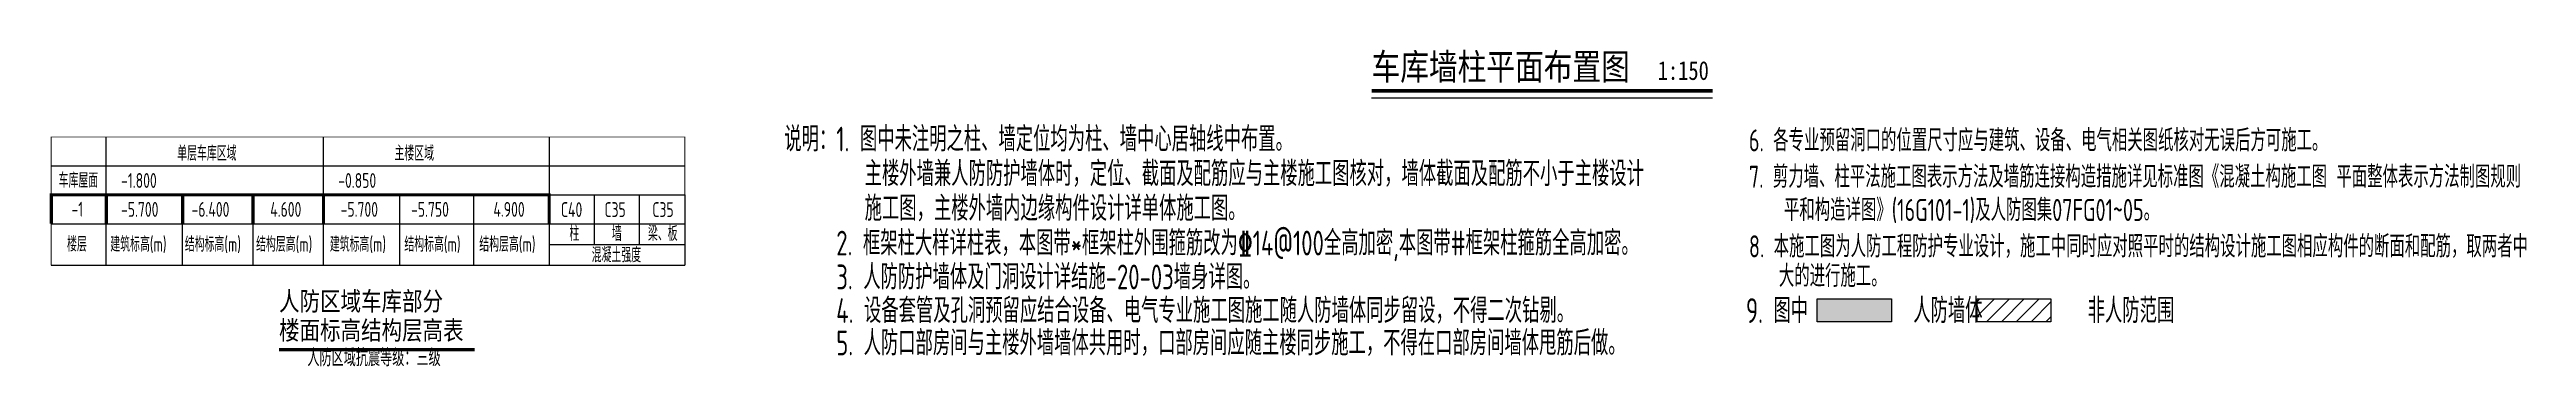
# Model space of a CAD drawing. Extents: x -502255 to 1362592, y -400300 to 332622.
# Drawn here: x 232309 to 307397, y -283112 to -273513 of the extents above; entities that cross this region are included whole.
import ezdxf
from ezdxf.enums import TextEntityAlignment as Align

# ---------------------------------------------------------------- set-up
doc = ezdxf.new("R2010")
doc.units = 0
doc.header["$LTSCALE"] = 1000
doc.header["$MEASUREMENT"] = 0
for name, color, linetype in [('BASE_DIM', 3, 'Continuous'), ('DETL_HATCH', 253, 'Continuous'), ('PUB_TEXT', 7, 'Continuous'), ('S_S-层高表$0$CGB', 7, 'Continuous'), ('TEXT', 53, 'Continuous')]:
    doc.layers.add(name, color=color, linetype=linetype)
doc.styles.add('TSSD_Label', font='tssdeng2.shx', dxfattribs={"width": 0.7, "bigfont": 'tssdchn.shx'})
doc.styles.add('TSSD_Rein', font='tssdeng2.shx', dxfattribs={"width": 0.7, "bigfont": 'hztxt.shx'})
doc.styles.add('TYDG_01', font='', dxfattribs={"width": 0.8})
doc.styles.get('TYDG_01').set_extended_font_data('SimSun')

msp = doc.modelspace()

# ---------------------------------------------------------------- texts
at = {"layer": 'BASE_DIM', "color": 7, "style": 'TYDG_01', "width": 0.8}
msp.add_text('人防区域车库部分', height=569.62, dxfattribs=at).set_placement((239266, -281419.7))
at = {"layer": 'PUB_TEXT', "style": 'TYDG_01', "width": 0.8}
for s, height, p in [('车库墙柱平面布置图', 797.47, (272384.8, -274432)), ('1:150', 569.62, (281060.4, -274432)), ('楼面标高结构层高表', 569.62, (239266, -282302))]:
    msp.add_text(s, height=height, dxfattribs=at).set_placement(p)
at = {"layer": 'TEXT', "width": 0.7}
for s, height, style, p in [('说明：1. 图中未注明之柱、墙定位均为柱、墙中心居轴线中布置。', 750, 'TSSD_Rein', (254583.6, -276598.8)), ('6. 各专业预留洞口的位置尺寸应与建筑、设备、电气相关图纸核对无误后方可施工。', 666.667, 'TSSD_Rein', (283825.8, -276596)), ('主楼外墙兼人防防护墙体时，定位、截面及配筋应与主楼施工图核对，墙体截面及配筋不小于主楼设计', 750, 'TSSD_Rein', (257018.5, -277648.8)), ('7. 剪力墙、柱平法施工图表示方法及墙筋连接构造措施详见标准图《混凝土构施工图 平面整体表示方法制图规则', 666.667, 'TSSD_Rein', (283825.8, -277698.2)), ('车库屋面', 450, 'TSSD_Label', (232586, -277698.9)), ('施工图，主楼外墙内边缘构件设计详单体施工图。', 750, 'TSSD_Rein', (257018.5, -278698.8)), ('    平和构造详图》(16G101-1)及人防图集07FG01~05。', 666.667, 'TSSD_Rein', (283754.5, -278705.8)), ('楼层', 450, 'TSSD_Label', (232838.6, -279632)), ('建筑标高(m)', 450, 'TSSD_Label', (234151, -279636.4)), ('结构标高(m)', 450, 'TSSD_Label', (236409.2, -279636.4)), ('结构层高(m)', 450, 'TSSD_Label', (238570.3, -279636.4)), ('建筑标高(m)', 450, 'TSSD_Label', (240807.1, -279636.4)), ('结构标高(m)', 450, 'TSSD_Label', (243065.3, -279636.4)), ('结构层高(m)', 450, 'TSSD_Label', (245336.7, -279636.4)), ('柱', 450, 'TSSD_Label', (248069.5, -279311.5)), ('墙', 450, 'TSSD_Label', (249357.2, -279311.5)), ('梁、板', 450, 'TSSD_Label', (250450.5, -279311.5)), ('8. 本施工图为人防工程防护专业设计，施工中同时应对照平时的结构设计施工图相应构件的断面和配筋，取两者中', 666.667, 'TSSD_Rein', (283825.8, -279808)), ('混凝土强度', 450, 'TSSD_Label', (248743.9, -279957.7)), ('大的进行施工。', 666.67, 'TSSD_Rein', (284733.9, -280704)), ('4. 设备套管及孔洞预留应结合设备、电气专业施工图施工随人防墙体同步留设，不得二次钻剔。', 750, 'TSSD_Rein', (256156.9, -281794.2)), ('9. 图中          人防墙体          非人防范围', 750, 'TSSD_Rein', (283735.4, -281795.1)), ('5. 人防口部房间与主楼外墙墙体共用时，口部房间应随主楼同步施工，不得在口部房间墙体甩筋后做。', 750, 'TSSD_Rein', (256157.7, -282775.2))]:
    msp.add_text(s, height=height, dxfattribs=dict(at, style=style)).set_placement(p)
at = {"layer": 'TEXT', "color": 1, "width": 0.7}
for s, height, style, p in [('单层车库区域', 450, 'TSSD_Label', (236181.5, -276879.8)), ('主楼区域', 450, 'TSSD_Label', (242766.4, -276879.8)), ('-1.800', 450, 'TSSD_Label', (234476.4, -277704.3)), ('-0.850', 450, 'TSSD_Label', (241061.3, -277704.3)), ('-1', 450, 'TSSD_Label', (232974.5, -278574.3)), ('-5.700', 450, 'TSSD_Label', (234476.4, -278579.6)), ('-6.400', 450, 'TSSD_Label', (236613, -278579.6)), ('4.600', 450, 'TSSD_Label', (238998.5, -278579.6)), ('-5.700', 450, 'TSSD_Label', (241132.5, -278579.6)), ('-5.750', 450, 'TSSD_Label', (243269.1, -278579.6)), ('4.900', 450, 'TSSD_Label', (245765, -278579.6)), ('C40', 450, 'TSSD_Label', (247811.2, -278585.8)), ('C35', 450, 'TSSD_Label', (249130.7, -278585.8)), ('C35', 450, 'TSSD_Label', (250583, -278585.8)), ('2. 框架柱大样详柱表，本图带*框架柱外围箍筋改为\x8414@100全高加密,本图带#框架柱箍筋全高加密。', 750, 'TSSD_Rein', (256158.9, -279750.5)), ('3. 人防防护墙体及门洞设计详结施-20-03墙身详图。', 750, 'TSSD_Rein', (256158.9, -280775.9))]:
    msp.add_text(s, height=height, dxfattribs=dict(at, style=style)).set_placement(p)
at = {"layer": 'TEXT', "color": 1, "lineweight": 13, "style": 'TSSD_Rein', "width": 0.7}
msp.add_text('人防区域抗震等级：三级', height=525, dxfattribs=at).set_placement((240125, -283265.1), align=Align.BOTTOM_LEFT)

# ---------------------------------------------------------------- hatches: boundary and pattern name
at = {"layer": 'DETL_HATCH'}
h = msp.add_hatch(dxfattribs=at)
h.set_pattern_fill('ANSI31', color=256, scale=100)
h.set_pattern_definition([(45, (100591.16, -471748.28), (-224.5064, 224.5064), [])])
h.paths.add_polyline_path([(292975.5, -281066.3), (290750.2, -281066.3), (290750.2, -281756.8), (292975.5, -281756.8)])
at = {"layer": 'TEXT'}
h = msp.add_hatch(color=256, dxfattribs=at)
h.dxf.hatch_style = 1
h.paths.add_polyline_path([(285899.5, -281066.3), (288148, -281066.3), (288148, -281756.8), (285899.5, -281756.8)])

# ---------------------------------------------------------------- linework, layer by layer
for p, q in [((234028.7, -280039.4), (234028.7, -276163)), ((240613.7, -280039.4), (240613.7, -276163)), ((247454.7, -276163), (247454.7, -280039.4)), ((232358.5, -277038.3), (251569.7, -277038.3)), ((232358.5, -277913.6), (251569.7, -277913.6)), ((232358.5, -277913.6), (234171.1, -277913.6)), ((236340.4, -280039.4), (236340.4, -277913.6)), ((236340.4, -280039.4), (236340.4, -277913.6)), ((238477, -280039.4), (238477, -277913.6)), ((238477, -280039.4), (238477, -277913.6)), ((240613.7, -280039.4), (240613.7, -277913.6)), ((242925.3, -280039.4), (242925.3, -277913.6)), ((242925.3, -280039.4), (242925.3, -277913.6)), ((245172.3, -280039.4), (245172.3, -277913.6)), ((245172.3, -280039.4), (245172.3, -277913.6)), ((247454.7, -277913.6), (247454.7, -280039.4)), ((248826.4, -279414.8), (248826.4, -277913.6)), ((250198, -279414.8), (250198, -277913.6)), ((251569.7, -277913.6), (251569.7, -280039.4)), ((251569.7, -277913.6), (251569.7, -280039.4)), ((232358.5, -278789), (234171.1, -278789)), ((232358.5, -278789), (247454.7, -278789)), ((232358.5, -278789), (251569.7, -278789)), ((232358.5, -278789), (234171.1, -278789)), ((232358.5, -280039.4), (251569.7, -280039.4)), ((247454.7, -279414.8), (251569.7, -279414.8)), ((247454.7, -280039.4), (251569.7, -280039.4))]:
    msp.add_line(p, q)
at = {"color": 1}
for p, q in [((234171.1, -277913.6), (247454.7, -277913.6)), ((234171.1, -278789), (247454.7, -278789)), ((234171.1, -278789), (247454.7, -278789))]:
    msp.add_line(p, q, dxfattribs=at)
at = {"color": 3}
for points in [[(232358.5, -278789, 100, 100, 0), (232358.5, -277913.6, 100, 100, 0), (240613.7, -277913.6, 100, 100, 0), (240613.7, -278789, 0, 0, 0)], [(247454.7, -278789, 100, 100, 0), (247454.7, -277913.6, 100, 100, 0), (240613.7, -277913.6, 100, 100, 0), (240613.7, -278789, 0, 0, 0)]]:
    msp.add_lwpolyline(points, format="xyseb", dxfattribs=at)
at = {"color": 1, "const_width": 100}
for points in [[(234028.7, -277913.6), (234028.7, -278789)], [(236340.4, -277913.6), (236340.4, -278789)], [(238477, -277913.6), (238477, -278789)]]:
    msp.add_lwpolyline(points, dxfattribs=at)
at = {"layer": 'BASE_DIM', "const_width": 105}
for points in [[(272384.8, -274761.6), (282724.3, -274761.6)], [(239266, -282606.9), (245195.7, -282606.9)]]:
    msp.add_lwpolyline(points, dxfattribs=at)
at = {"layer": 'BASE_DIM'}
msp.add_lwpolyline([(272384.8, -274971.6), (282724.3, -274971.6)], dxfattribs=at)
at = {"layer": 'S_S-层高表$0$CGB', "color": 3, "const_width": 25}
msp.add_lwpolyline([(251569.7, -280039.4), (232358.5, -280039.4), (232358.5, -276163), (251569.7, -276163)], close=True, dxfattribs=at)
at = {"layer": 'TEXT'}
for points in [[(285899.5, -281066.3), (288148, -281066.3), (288148, -281756.8), (285899.5, -281756.8)], [(290750.2, -281066.3), (292975.5, -281066.3), (292975.5, -281756.8), (290750.2, -281756.8)]]:
    msp.add_lwpolyline(points, close=True, dxfattribs=at)

msp.set_redraw_order([(e.dxf.handle, doc.entitydb.next_handle()) for e in msp.query("TEXT MTEXT ATTDEF DIMENSION ARC_DIMENSION")])  # texts and dimensions are drawn at this point

doc.saveas('drawing.dxf')
